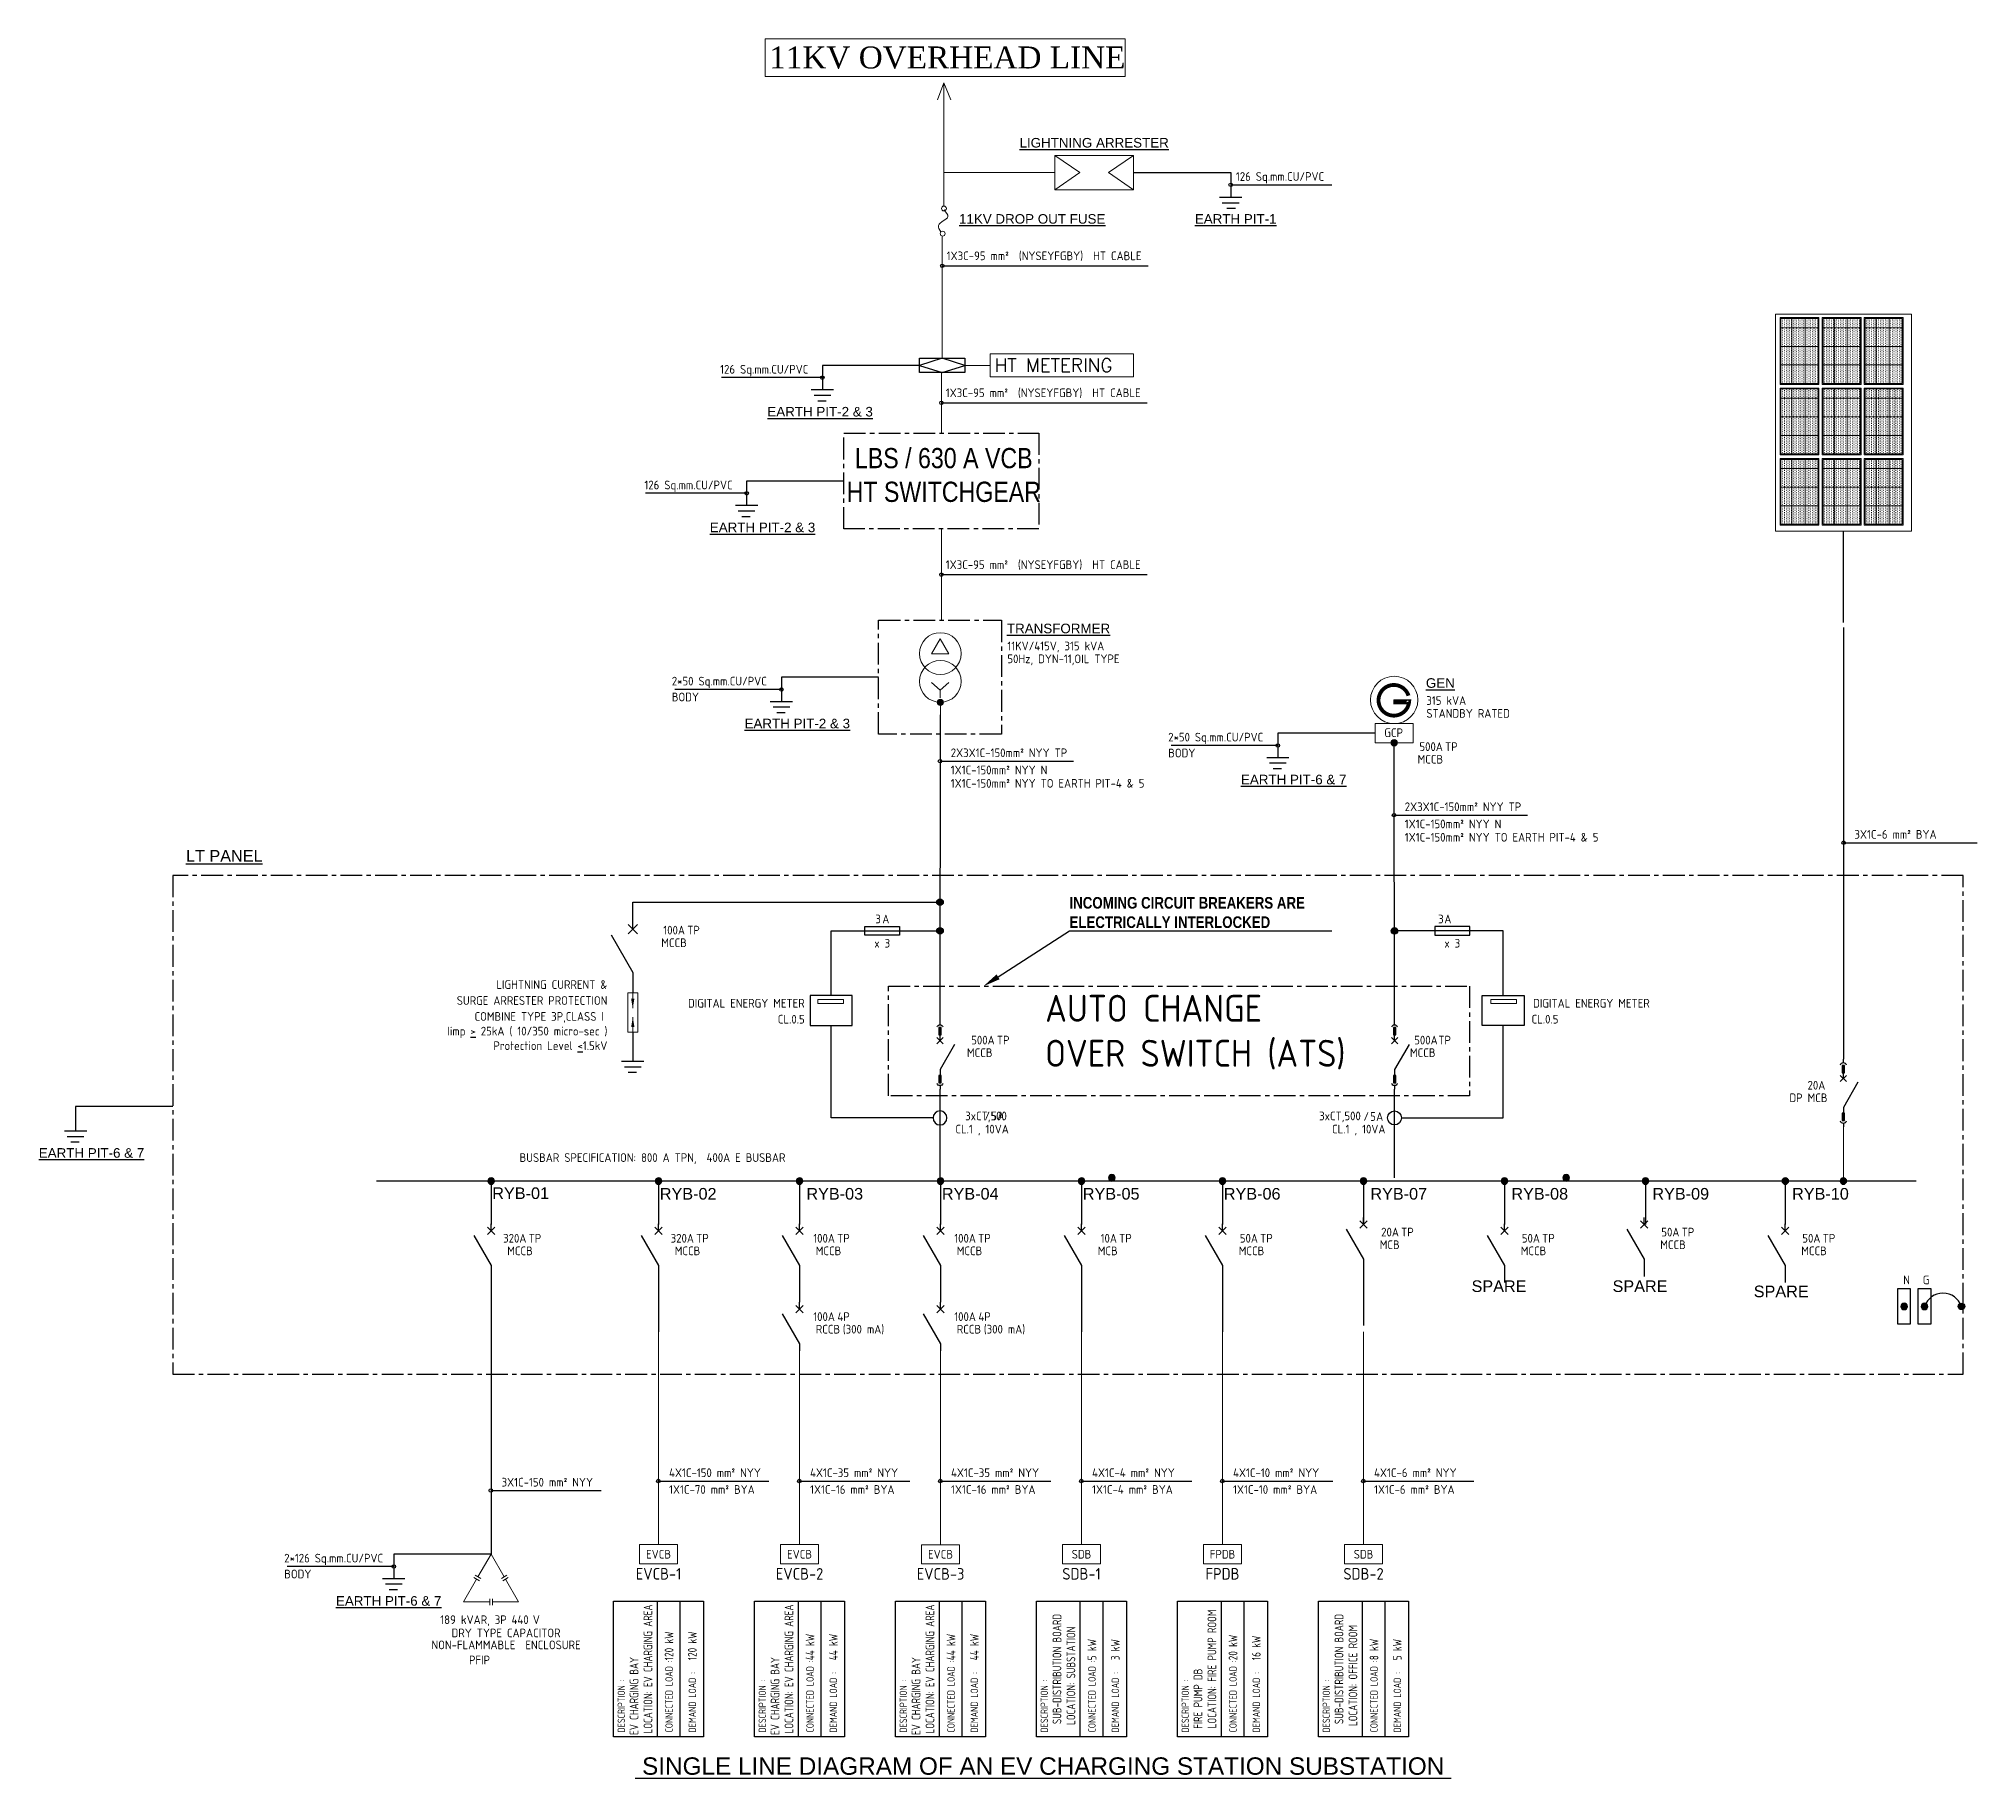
# Model space of a CAD drawing. Header units: inches. Extents: x 121309 to 122980, y -68962 to -67462.
import ezdxf
from ezdxf import colors
from ezdxf.entities.mleader import LeaderData, LeaderLine
from ezdxf.enums import TextEntityAlignment as Align
from ezdxf.math import Vec2, Vec3

# ---------------------------------------------------------------- set-up
doc = ezdxf.new("R2010")
doc.units = ezdxf.units.IN
doc.header["$MEASUREMENT"] = 0
for name, pattern in [('CENTER', [2, 1.25, -0.25, 0.25, -0.25]), ('DASHED', [0.75, 0.5, -0.25]), ('Hidden', [7.143750000000001, 4.7625, -2.38125])]:
    doc.linetypes.add(name, pattern=pattern)
doc.layers.get('0').update_dxf_attribs({"color": 8, "lineweight": 18})
for name, color, linetype in [('BUSBAR', 5, 'Continuous'), ('Control Device', 2, 'Continuous'), ('Control Line', 1, 'Continuous'), ('E0803_Text Equipment3-2.5_02_CO', 2, 'Continuous'), ('E0804_Text  Equipment4-2.5_03_CO', 3, 'Continuous'), ('E094_Equipment4_03_BB', 3, 'Continuous'), ('E1004_Wire4_02_BB', 2, 'Continuous'), ('GF-WIRING (IDC)', 6, 'CENTER'), ('ME-Text', 3, 'Continuous'), ('ME0803_Text Equipment3-2.5_02_CO', 2, 'Continuous'), ('ME0804_Text  Equipment4-2.5_03_CO', 3, 'Continuous'), ('ME0804_Text Equipment4-2.5_03_CO', 3, 'Continuous'), ('ME0901_Equipment1_07_CO', 7, 'Continuous'), ('ME0903_Equipment3_02_CO', 2, 'Continuous'), ('ME094_Equipment4_03_BB', 3, 'Continuous'), ('ME1001_Piping1_01_BB', 1, 'Continuous'), ('ME1004_Piping4_02_BB', 2, 'Continuous'), ('Power Device', 3, 'Continuous'), ('Power Line', 3, 'Continuous'), ('TEXT', 5, 'Continuous'), ('Text Change', 3, 'Continuous'), ('Text Fix', 2, 'Continuous'), ('WIRE', 2, 'Continuous')]:
    doc.layers.add(name, color=color, linetype=linetype)
doc.layers.add('eM_Elec_Substation Accessories', color=16, linetype='Continuous', lineweight=13)
doc.layers.add('Mortar', color=252, linetype='Continuous', lineweight=18)
doc.styles.add('Arial', font='arial.ttf', dxfattribs={"height": 10})
doc.styles.add('CDW General', font='isocp.shx', dxfattribs={"height": 2})
doc.styles.add('DESIGN', font='romantic.ttf')
doc.styles.add('E0', font='master.shx')
doc.styles.add('E2-5', font='isocp.shx', dxfattribs={"height": 2.5})
doc.styles.add('RomanS', font='romans.shx')
doc.styles.get("Standard").update_dxf_attribs({"font": 'arial.ttf'})
doc.styles.add('TR', font='swisscb.ttf')
doc.dimstyles.new('Wiring', dxfattribs={"dimtxt": 2.5, "dimasz": 2.5, "dimexe": 2.5, "dimexo": 1.25, "dimgap": 0.9, "dimtad": 0, "dimtih": 1, "dimtoh": 1, "dimdec": 0, "dimzin": 0, "dimdsep": 46, "dimtxsty": 'E0', "dimcen": 2.5, "dimclrd": 11, "dimclre": 11, "dimclrt": 11, "dimadec": 0, "dimazin": 0, "dimtfac": 1, "dimtdec": 0, "dimtofl": 0, "dimtmove": 0, "dimatfit": 3, "dimldrblk": 'DOTBLANK', "dimfxl": 1, "dimtolj": 1, "dimtzin": 0, "dimlwd": 25, "dimlwe": 25, "dimarcsym": 0})

msp = doc.modelspace()

# ---------------------------------------------------------------- texts
at = {"color": 7, "style": 'CDW General'}
for s, p in [('EVCB', (121843.4315057762, -68768.74105581379)), ('EVCB', (121964.9745185815, -68768.76669148418)), ('EVCB', (122086.5037243346, -68768.79232424241)), ('SDB', (122208.0329463075, -68768.74105581378)), ('FPDB', (122329.5897715727, -68768.74105581378)), ('SDB', (122451.132789785, -68768.74105581375))]:
    msp.add_text(s, height=7.5, dxfattribs=at).set_placement(p, align=Align.MIDDLE_CENTER)
at = {"layer": 'E0803_Text Equipment3-2.5_02_CO', "color": 3, "style": 'CDW General'}
for s, p in [('126 Sq.mm.CU/PVC', (122341.100619768, -67584.69447545231)), ('1X3C-95 mm²  (NYSEYFGBY)  HT CABLE', (122091.7843659891, -67653.07005032817)), ('126 Sq.mm.CU/PVC', (121896.5189169719, -67750.9135311927)), ('1X3C-95 mm²  (NYSEYFGBY)  HT CABLE', (122091.0059291779, -67771.16755818104)), ('126 Sq.mm.CU/PVC', (121831.2261252276, -67850.65071785769)), ('1X3C-95 mm²  (NYSEYFGBY)  HT CABLE', (122091.0059291779, -67919.34761092489)), ('2*50 Sq.mm.CU/PVC', (121854.8466140728, -68019.75098307656)), ('BODY', (121854.8466140728, -68033.4407148492)), ('2X3X1C-150mm² NYY TP ', (122095.3039292957, -68081.54505426016)), ('2*50 Sq.mm.CU/PVC', (122282.7768701348, -68068.03749243713)), ('BODY', (122282.7768701348, -68081.72722420977)), ('1X1C-150mm² NYY N ', (122095.3039292957, -68096.36492591382)), ('1X1C-150mm² NYY TO EARTH PIT-4 & 5 ', (122095.3039292957, -68107.86324675487)), ('2X3X1C-150mm² NYY TP ', (122486.6672816202, -68128.06097342072)), ('1X1C-150mm² NYY N ', (122486.6672816202, -68142.88084507438)), ('1X1C-150mm² NYY TO EARTH PIT-4 & 5 ', (122486.6672816202, -68154.37916591544)), ('3X1C-6 mm² BYA ', (122874.3217579969, -68151.84615600819)), ('3X1C-150 mm² NYY ', (121708.1031911437, -68710.40324632374)), ('1X1C-70 mm² BYA ', (121852.4736295683, -68716.68576044624)), ('4X1C-150 mm² NYY ', (121852.4736295683, -68702.20345479136)), ('1X1C-16 mm² BYA ', (121974.0166477807, -68716.68576044624)), ('4X1C-35 mm² NYY ', (121974.0166477807, -68702.20345479136)), ('1X1C-16 mm² BYA ', (122095.5458589402, -68716.68576044623)), ('4X1C-35 mm² NYY ', (122095.5458589402, -68702.20345479135)), ('1X1C-4 mm² BYA ', (122217.1026842053, -68716.68576044623)), ('4X1C-4 mm² NYY ', (122217.1026842053, -68702.20345479135)), ('1X1C-10 mm² BYA ', (122338.6456970106, -68716.71139611662)), ('4X1C-10 mm² NYY ', (122338.6456970106, -68702.22909046174)), ('1X1C-6 mm² BYA ', (122460.18872063, -68716.6857604462)), ('4X1C-6 mm² NYY ', (122460.18872063, -68702.20345479132)), ('2*126 Sq.mm.CU/PVC', (121520.7416836059, -68775.86575471223)), ('BODY', (121520.7416836059, -68789.55548648487))]:
    msp.add_text(s, height=7.5, dxfattribs=at).set_placement(p)
for s, p in [('LIGHTNING CURRENT &', (121799.3118469924, -68281.36439594589)), ('SURGE ARRESTER PROTECTION', (121799.3118469924, -68295.11205691908)), ('DIGITAL ENERGY METER', (121969.4051802802, -68297.48070505043)), ('DIGITAL ENERGY METER', (122697.8672910726, -68297.48070505043)), (' COMBINE TYPE 3P,CLASS I', (121796.3198506154, -68308.82967155831)), ('CL.0.5', (121969.4051802802, -68311.22836602363)), ('CL.0.5', (122619.1397152984, -68311.22836602363)), ('Iimp %%U>%%U 25kA ( 10/350 micro-sec )', (121799.3118469924, -68321.50135768612)), ('Protection Level %%U<%%U1.5kV', (121799.3118469924, -68334.04895212615)), ('BUSBAR SPECIFICATION: 800 A TPN,  400A E BUSBAR ', (121957.097727457, -68430.52781103284))]:
    msp.add_text(s, height=7.5, dxfattribs=at).set_placement(p, align=Align.RIGHT)
at = {"layer": 'E0803_Text Equipment3-2.5_02_CO', "color": 1, "style": 'Arial'}
for s, p in [('RYB-01', (121700.0927528254, -68462.48140258959)), ('RYB-02', (121844.5018977743, -68462.99448554708)), ('RYB-03', (121970.8402998745, -68462.99448554708)), ('RYB-04', (122087.6209623623, -68462.99448554714)), ('RYB-05', (122209.1309524112, -68462.99448554708)), ('RYB-06', (122330.6739706236, -68462.99448554708)), ('RYB-07', (122457.0123727237, -68462.99448554708)), ('RYB-08', (122578.555390936, -68462.99448554708)), ('RYB-09', (122700.0984091483, -68462.99448554708)), ('RYB-10', (122820.5497321663, -68462.99448554708))]:
    msp.add_text(s, height=10, dxfattribs=at).set_placement(p)
at = {"layer": 'E0803_Text Equipment3-2.5_02_CO', "color": 0, "char_height": 10, "attachment_point": 2, "style": 'Arial'}
for insert in [(122567.9298524987, -68532.6405146738), (122689.472870711, -68532.6405146738), (122811.1689958538, -68537.15403583104)]:
    msp.add_mtext('\\pxqc;{\\C4;SPARE}', dxfattribs=dict(at, insert=insert))
at = {"layer": 'E0804_Text  Equipment4-2.5_03_CO', "color": 3, "style": 'E2-5'}
for s, p in [('11KV/415V, 315 kVA ', (122144.1100723235, -67989.45186935973)), ('50Hz, DYN-11,OIL TYPE', (122144.1100723235, -68000.53196116684)), ('315 kVA', (122505.2807572172, -68036.48822784884)), ('STANDBY RATED', (122505.2807572172, -68047.56831965593))]:
    msp.add_text(s, height=7.5, dxfattribs=at).set_placement(p)
at = {"layer": 'eM_Elec_Substation Accessories', "lineweight": 25, "style": 'DESIGN'}
msp.add_text('11KV OVERHEAD LINE', height=18.96223345087824, dxfattribs=at).set_placement((121938.8072116818, -67487.78650135014))
at = {"layer": 'eM_Elec_Substation Accessories', "color": 5, "linetype": 'DASHED', "ltscale": 4, "style": 'RomanS'}
msp.add_text('HT METERING', height=11.61976786699566, dxfattribs=at).set_placement((122133.1569588671, -67749.43353887094))
at = {"layer": 'eM_Elec_Substation Accessories', "color": 3, "ltscale": 4, "insert": (122004.5673197632, -67815.00511835482), "char_height": 17.4296518004935, "width": 169.4154316246917, "attachment_point": 1, "style": 'RomanS'}
msp.add_mtext('\\pxqc;{\\fArial Narrow|b0|i0|c0|p34;LBS / 630 A VCB \\PHT SWITCHGEAR}', dxfattribs=at)
at = {"layer": 'eM_Elec_Substation Accessories', "color": 3, "ltscale": 4, "insert": (122176.6826044238, -68286.48360624009), "char_height": 23.24, "attachment_point": 1, "style": 'RomanS'}
msp.add_mtext('{\\Fisocp|c0;AUTO CHANGE \\POVER SWITCH (ATS)}', dxfattribs=at)
at = {"layer": 'ME-Text', "ltscale": 0.05, "style": 'CDW General', "width": 0.85}
for s, p in [('LOCATION: EV CHARGING AREA', (121834.2984501256, -68867.70076832247)), ('LOCATION: EV CHARGING AREA', (121955.8414629308, -68867.72640399286)), ('LOCATION: EV CHARGING AREA', (122077.3706686839, -68867.75203675109)), ('SUB-DISTRIBUTION BOARD', (122186.8850619308, -68867.70076832245)), ('LOCATION: FIRE PUMP ROOM', (122320.456715922, -68867.70076832245)), ('SUB-DISTRIBUTION BOARD', (122429.9849054083, -68867.70076832242)), ('LOCATION: SUBSTATION', (122198.8998906568, -68873.53176016445)), ('LOCATION: OFFICE ROOM', (122441.9997341343, -68873.31460506037)), ('EV CHARGING BAY', (121822.2836213996, -68890.93217227932)), ('EV CHARGING BAY', (121943.8266342048, -68890.95780794972)), ('EV CHARGING BAY', (122065.3558399579, -68890.98344070795)), ('FIRE PUMP DB', (122308.441887196, -68893.33680872177))]:
    msp.add_text(s, height=7.5, rotation=90, dxfattribs=at).set_placement(p, align=Align.MIDDLE_CENTER)
for s, p in [('120 kW', (121852.4629035336, -68860.11397900025)), ('120 kW', (121872.5177349134, -68860.11397900025)), ('44 kW', (121974.0059163389, -68860.13961467064)), ('44 kW', (121994.0607477187, -68860.13961467064)), ('44 kW', (122095.5351220919, -68860.16524742887)), ('44 kW', (122115.5899534717, -68860.16524742887)), ('5 kW', (122217.0643440649, -68860.11397900023)), ('3 kW', (122237.1191754447, -68860.11397900023)), ('20 kW', (122338.62116933, -68860.11397900023)), ('16 kW', (122358.6760007098, -68860.11397900023)), ('8 kW', (122460.1641875424, -68860.1139790002)), ('5 kW', (122480.2190189222, -68860.1139790002))]:
    msp.add_text(s, height=7.5, rotation=90, dxfattribs=at).set_placement(p, align=Align.MIDDLE_LEFT)
at = {"layer": 'ME-Text', "color": 7, "ltscale": 0.05, "style": 'CDW General', "width": 0.85}
for s, p in [('CONNECTED LOAD :', (121852.4516242501, -68922.45556918593)), ('DEMAND LOAD :', (121872.5064556299, -68922.45556918593)), ('CONNECTED LOAD :', (121973.9946370553, -68922.48120485632)), ('DEMAND LOAD :', (121994.0494684352, -68922.48120485632)), ('CONNECTED LOAD :', (122095.5238428084, -68922.50683761455)), ('DEMAND LOAD :', (122115.5786741882, -68922.50683761455)), ('CONNECTED LOAD :', (122217.0530647813, -68922.45556918591)), ('DEMAND LOAD :', (122237.1078961612, -68922.45556918591)), ('CONNECTED LOAD :', (122338.6098900465, -68922.45556918591)), ('DEMAND LOAD :', (122358.6647214263, -68922.45556918591)), ('CONNECTED LOAD :', (122460.1529082588, -68922.45556918588)), ('DEMAND LOAD :', (122480.2077396387, -68922.45556918588)), ('DESCRIPTION :', (121811.3185893198, -68922.45556918593)), ('DESCRIPTION :', (121932.8616021251, -68922.48120485632)), ('DESCRIPTION :', (122054.3908078782, -68922.50683761455)), ('DESCRIPTION :', (122175.9200298511, -68922.45556918591)), ('DESCRIPTION :', (122297.4768551163, -68922.45556918591)), ('DESCRIPTION :', (122419.0198733286, -68922.45556918588))]:
    msp.add_text(s, height=6.25, rotation=90, dxfattribs=at).set_placement(p, align=Align.MIDDLE_LEFT)
at = {"layer": 'ME0803_Text Equipment3-2.5_02_CO', "color": 3, "style": 'CDW General'}
msp.add_text('TP', height=7.5, dxfattribs=at).set_placement((122532.2918665179, -68076.25155298282), align=Align.RIGHT)
at = {"layer": 'ME0803_Text Equipment3-2.5_02_CO', "style": 'CDW General'}
for p in [(122036.3075403275, -68224.82379872657), (122520.8016950793, -68224.82379872657)]:
    msp.add_text('A', height=7.5, dxfattribs=at).set_placement(p)
for s, p in [('TP', (121878.9752058701, -68234.43201915073)), ('TP', (122145.9459312395, -68329.23527568585)), ('TP', (122526.4473723075, -68329.23527568586)), ('TP', (121742.2910618307, -68500.09174052376)), ('TP', (121886.7002067796, -68500.09174052376)), ('TP', (122008.243224992, -68500.09174052376)), ('TP', (122129.7724361514, -68500.09174052374)), ('TP', (122251.3292614166, -68500.09174052374)), ('TP', (122372.872279629, -68500.09174052371)), ('TP', (122494.4152978413, -68494.76161350482)), ('TP', (122615.9583160536, -68500.09174052371)), ('TP', (122736.2235084265, -68494.76161350482)), ('TP', (122857.7665266388, -68500.09174052371)), ('4P', (122008.2432303984, -68567.63521290007)), ('4P', (122129.7724415579, -68567.63521290007))]:
    msp.add_text(s, height=7.5, dxfattribs=at).set_placement(p, align=Align.RIGHT)
for p in [(122036.215294951, -68245.73776130483), (122527.6439404558, -68245.73776130483)]:
    msp.add_text('x 3', height=7.5, dxfattribs=at).set_placement(p, align=Align.CENTER)
at = {"layer": 'ME0803_Text Equipment3-2.5_02_CO', "color": 7, "style": 'CDW General'}
for s, p in [('189', (121661.9738087212, -68828.9293343661)), ('440', (121724.0709448227, -68828.9293343661))]:
    msp.add_text(s, height=7.5, dxfattribs=at).set_placement(p, align=Align.CENTER)
at = {"layer": 'ME0803_Text Equipment3-2.5_02_CO', "color": 3, "style": 'CDW General'}
for s, p in [('kVAR, 3P', (121673.1124460172, -68828.9293343661)), ('V', (121735.0066245567, -68828.9293343661))]:
    msp.add_text(s, height=7.5, dxfattribs=at).set_placement(p)
for s, p in [('NON-FLAMMABLE  ENCLOSURE', (121711.9736738225, -68850.6703048647)), ('DRY TYPE CAPACITOR', (121711.9736738225, -68840.34104571033)), ('PFIP', (121689.1075470859, -68863.66858228274))]:
    msp.add_text(s, height=7.5, dxfattribs=at).set_placement(p, align=Align.CENTER)
at = {"layer": 'ME0804_Text  Equipment4-2.5_03_CO', "color": 3, "style": 'CDW General'}
for s, p in [('500A', (122519.4827666706, -68076.25155298282)), ('20A', (122849.1653695253, -68368.14138871396))]:
    msp.add_text(s, height=7.5, dxfattribs=at).set_placement(p, align=Align.RIGHT)
for s, p in [('MCCB', (122497.7492838229, -68087.10550682047)), ('DP MCB', (122818.2532221074, -68378.99534255161))]:
    msp.add_text(s, height=7.5, dxfattribs=at).set_placement(p)
at = {"layer": 'ME0804_Text  Equipment4-2.5_03_CO', "style": 'CDW General'}
for s, p in [('3', (122035.0088086685, -68224.82379872657)), ('3', (122520.1946585993, -68224.82379872657)), ('100A', (121866.1661060228, -68234.43201915073)), ('500A', (122133.1368313922, -68329.23527568585)), ('500A', (122515.0161434818, -68329.23527568586)), ('320A', (121729.4819619834, -68500.09174052376)), ('320A', (121873.8911069323, -68500.09174052376)), ('100A', (121995.4341251446, -68500.09174052376)), ('100A', (122116.9633363041, -68500.09174052374)), ('10A', (122238.5201615693, -68500.09174052374)), ('50A', (122360.0631797816, -68500.09174052371)), ('20A', (122481.6061979939, -68494.76161350482)), ('50A', (122603.1492162063, -68500.09174052371)), ('50A', (122723.4144085791, -68494.76161350482)), ('50A', (122844.9574267915, -68500.09174052371)), ('100A', (121995.4341305511, -68567.63521290007)), ('100A', (122116.9633417105, -68567.63521290007))]:
    msp.add_text(s, height=7.5, dxfattribs=at).set_placement(p, align=Align.RIGHT)
for s, p in [('MCCB', (121845.8024819583, -68245.28597298838)), ('MCCB ', (122109.2955400205, -68340.0892295235)), ('MCCB', (122491.17485211, -68340.08922952351)), ('MCCB', (121712.9998849918, -68510.9456943614)), ('MCCB', (121857.4090299407, -68510.9456943614)), ('MCCB', (121978.9520481531, -68510.9456943614)), ('MCCB', (122100.4812593126, -68510.94569436139)), ('MCB', (122222.0380845777, -68510.94569436139)), ('MCCB', (122343.5811027901, -68510.94569436136)), ('MCB', (122465.1241210024, -68505.61556734247)), ('MCCB', (122586.6671392147, -68510.94569436136)), ('MCCB', (122706.9323315876, -68505.61556734247)), ('MCCB', (122828.4753497999, -68510.94569436136)), ('RCCB', (121978.9520535595, -68578.48916673772)), ('(300 mA)', (122002.237390737, -68578.48916673772)), ('RCCB', (122100.481264719, -68578.48916673772)), ('(300 mA)', (122123.7666018964, -68578.48916673771))]:
    msp.add_text(s, height=7.5, dxfattribs=at).set_placement(p)
at = {"layer": 'ME0804_Text Equipment4-2.5_03_CO', "color": 7}
for s, p in [('%%ULIGHTNING ARRESTER', (122154.5748186296, -67551.82810583997)), ('%%U11KV DROP OUT FUSE', (122102.4382038371, -67617.4961578572)), ('%%UEARTH PIT-1', (122305.7058805986, -67617.4961578572)), ('%%UEARTH PIT-2 & 3', (121937.2273991961, -67783.71521359758)), ('%%UEARTH PIT-2 & 3', (121887.6005491117, -67883.45240026257)), ('%%UTRANSFORMER', (122143.7241391016, -67970.60014345651)), ('%%UGEN', (122504.8948239953, -68017.63650194561)), ('%%UEARTH PIT-2 & 3', (121917.5552979949, -68052.55266548145)), ('%%UEARTH PIT-6 & 7', (122345.4855540568, -68100.83917484201)), ('%%UEARTH PIT-6 & 7', (121309.1584534172, -68422.78120665335)), ('%%UEARTH PIT-6 & 7', (121565.3456898099, -68808.99929036119))]:
    msp.add_text(s, height=8.25, dxfattribs=at).set_placement(p, align=Align.MIDDLE_LEFT)
at = {"layer": 'ME0804_Text Equipment4-2.5_03_CO', "color": 7, "style": 'CDW General'}
msp.add_text('GCP', height=7.5, dxfattribs=at).set_placement((122469.0309706729, -68060.46341373985), align=Align.MIDDLE_LEFT)
at = {"layer": 'ME0804_Text Equipment4-2.5_03_CO', "color": 7}
msp.add_text('%%ULT PANEL', height=10, dxfattribs=at).set_placement((121436.0732684511, -68171.6486940824))
at = {"layer": 'ME0804_Text Equipment4-2.5_03_CO', "color": 4, "style": 'CDW General'}
for s, p in [('EVCB-1', (121843.4315057762, -68785.62843499414)), ('EVCB-2', (121964.9745185815, -68785.65407066453)), ('EVCB-3', (122086.5037243346, -68785.67970342276)), ('SDB-1', (122208.0329463075, -68785.62843499413)), ('FPDB', (122329.5897715727, -68785.62843499413)), ('SDB-2', (122451.132789785, -68785.6284349941))]:
    msp.add_text(s, height=10, dxfattribs=at).set_placement(p, align=Align.MIDDLE_CENTER)
at = {"layer": 'ME0804_Text Equipment4-2.5_03_CO', "color": 7}
msp.add_text('%%U SINGLE LINE DIAGRAM OF AN EV CHARGING STATION SUBSTATION ', height=15, dxfattribs=at).set_placement((122174.9721201522, -68951.37107931764), align=Align.MIDDLE_CENTER)
at = {"layer": 'Text Change', "style": 'CDW General'}
for s, p in [('3xCT,500', (122143.654136916, -68394.64249299705)), ('5', (122135.0882872063, -68394.64249299705)), ('3xCT,500', (122448.7742869671, -68394.64249299707)), ('5', (122461.7738079589, -68395.10547774029))]:
    msp.add_text(s, height=7.5, dxfattribs=at).set_placement(p, align=Align.RIGHT)
at = {"layer": 'Text Fix', "style": 'CDW General'}
for s, p in [('/', (122124.3300286841, -68394.64249299705)), ('A', (122135.3523432862, -68394.64249299705)), ('/', (122451.0155494367, -68395.10547774029)), ('A', (122462.0378640388, -68395.10547774029)), ('CL.1 , 10VA', (122099.3005035314, -68405.98459682934)), ('CL.1 , 10VA', (122423.9625149887, -68405.98459682935))]:
    msp.add_text(s, height=7.5, dxfattribs=at).set_placement(p)
for s, p in [('N', (122919.2609287157, -68535.97218302992)), ('G', (122936.0609917134, -68535.97218302992))]:
    msp.add_text(s, height=7.5, dxfattribs=at).set_placement(p, align=Align.CENTER)

# ---------------------------------------------------------------- blocks, each defined once
blk = doc.blocks.new('PW01')
for p, q in [((0, -2), (0, 0)), ((5.000000000000028, -3.339745962155604), (0, -12)), ((0, -12), (0, -14))]:
    blk.add_line(p, q)
at = {"color": 11}
for p, q in [((1.060660171779801, -3.06066017177983), (-1.06066017177983, -0.9393398282201701)), ((-1.060660171779801, -3.06066017177983), (1.06066017177983, -0.9393398282201701))]:
    blk.add_line(p, q, dxfattribs=at)
blk = doc.blocks.new('ct00')
blk.add_hatch(color=256).paths.add_polyline_path([(0.7499999999999999, -2.775557561562891e-17, 1), (-0.75, 0, 1)])
blk.add_circle((0, 0), 0.75)
blk = doc.blocks.new('CT12')
for p, q in [((-4, 0), (4, 0)), ((-3, -2), (3, -2)), ((-1.322715138842568, -4), (1.677284861157432, -4))]:
    blk.add_line(p, q)
blk = doc.blocks.new('ct05')
at = {"color": 11}
blk.add_line((2, -2), (2.5, -2), dxfattribs=at)
blk.add_circle((0, -2), 2)
blk = doc.blocks.new('PW00')
for points in [[(-0.375, 0), (0.375, 0), (0.375, 2.5), (-0.375, 2.5)], [(-0.375, -16.5), (0.375, -16.5), (0.375, -14), (-0.375, -14)]]:
    blk.add_hatch(color=256).paths.add_polyline_path(points)
at = {"color": 11}
for p, q in [((0, 3.5), (0, 4.708253317507285)), ((0, -17.5), (0, -18.70825331750729))]:
    blk.add_line(p, q, dxfattribs=at)
for points in [[(-0.375, 2.5), (0.375, 2.5), (0.375, 0), (-0.375, 0)], [(-0.375, -14), (0.375, -14), (0.375, -16.5), (-0.375, -16.5)]]:
    blk.add_lwpolyline(points, close=True)
for centre, start, end in [((0, 2.526603900585826), 12.60721606546696, 167.392783934533), ((0, -16.52660390058583), 192.607216065467, 347.392783934533)]:
    blk.add_arc(centre, 0.9733960994141739, start, end, dxfattribs=at)
blk = doc.blocks.new('AIR')
at = {"layer": 'E094_Equipment4_03_BB', "ltscale": 2, "xscale": 100, "yscale": 100, "zscale": 100}
blk.add_blockref('PW01', (0, 1873.241752947499), dxfattribs=at)
at = {"layer": 'Power Device', "ltscale": 2, "xscale": -100, "yscale": 100, "zscale": 100}
blk.add_blockref('PW00', (0, 1870.825331750726), dxfattribs=at)
blk = doc.blocks.new('CT01')
at = {"color": 11}
blk.add_line((0, 0), (12, 0), dxfattribs=at)
blk.add_lwpolyline([(1, 1.25), (11, 1.25), (11, -1.25), (1, -1.25)], close=True)
blk = doc.blocks.new('_DotBlank')
at = {"color": 0, "linetype": 'ByBlock', "lineweight": -2}
blk.add_line((-0.5, 0), (-1, 0), dxfattribs=at)
blk.add_circle((0, 0), 0.5, dxfattribs=at)
blk = doc.blocks.new('CAP')
at = {"color": 3}
for p, q in [((0, 0), (-942.7171994220116, -1632.834086568021)), ((0, 0), (942.7171994220116, -1632.834086568055)), ((-1038.986880160286, -1799.578064835017), (-1981.704079582356, -3432.412151403143)), ((1038.986880160228, -1799.57806483505), (1981.704079582356, -3432.412151403143)), ((-96.26968073815806, -3432.412151403143), (-1981.704079582356, -3432.412151403143)), ((1981.704079582356, -3432.412151403143), (96.26968073821627, -3432.412151403143))]:
    blk.add_line(p, q, dxfattribs=at)
at = {"color": 7}
for p, q in [((-838.7711869918858, -1915.172649181797), (-1239.202573328686, -1683.983480488299)), ((-742.5015062536695, -1748.428670914785), (-1142.93289259047, -1517.239502221288)), ((742.5015062536695, -1748.428670914785), (1142.93289259047, -1517.239502221288)), ((838.7711869918858, -1915.172649181797), (1239.202573328686, -1683.983480488299)), ((-96.26968073821627, -3663.60132009667), (-96.26968073821627, -3201.222982709616)), ((96.26968073821627, -3663.60132009667), (96.26968073821627, -3201.222982709616))]:
    blk.add_line(p, q, dxfattribs=at)
blk = doc.blocks.new('4tr34rt34r34r3r')
at = {"ltscale": 4}
h = blk.add_hatch(dxfattribs=at)
h.set_pattern_fill('DOTS', color=5, scale=30)
h.set_pattern_definition([(0, (0, 0), (0.9375, 1.875), [0, -1.875])])
h.paths.add_polyline_path([(190313.5773089062, -55756.2307630036), (190243.5773089062, -55756.2307630036), (190243.5773089062, -55796.2307630036), (190313.5773089062, -55796.2307630036)])
at = {"color": 252, "ltscale": 4}
for p, q in [((190253.5773089062, -55756.2307630036), (190253.5773089062, -55796.2307630036)), ((190273.5773089062, -55756.2307630036), (190273.5773089062, -55796.2307630036)), ((190293.5773089062, -55756.2307630036), (190293.5773089062, -55796.2307630036)), ((190243.5773089062, -55770.22165750048), (190313.5773089062, -55770.22165750048)), ((190243.5773089062, -55784.31769772988), (190313.5773089062, -55784.31769772988))]:
    blk.add_line(p, q, dxfattribs=at)
for points in [[(190314.5773089062, -55755.2307630036), (190314.5773089062, -55797.2307630036), (190242.5773089062, -55797.2307630036), (190242.5773089062, -55755.2307630036)], [(190313.5773089062, -55756.2307630036), (190313.5773089062, -55796.2307630036), (190243.5773089062, -55796.2307630036), (190243.5773089062, -55756.2307630036)]]:
    blk.add_lwpolyline(points, close=True, dxfattribs=at)

# ---------------------------------------------------------------- hatches: boundary and pattern name
h = msp.add_hatch(color=1)
edge = h.paths.add_edge_path()
edge.add_arc((122086.3258224683, -68034.22284139336), 2.70152600995516, 0, 360)
h = msp.add_hatch(color=1)
edge = h.paths.add_edge_path()
edge.add_arc((122477.5260377011, -68069.15399234074), 2.70152600995516, 0, 360)

# ---------------------------------------------------------------- linework, layer by layer
at = {"color": 3}
for p, q in [((122089.4232384061, -67500.2185666424), (122083.764959491, -67514.93242291658)), ((122089.4232384061, -67500.2185666424), (122095.3364197891, -67514.93242291658)), ((122089.4232384061, -67606.44098720394), (122089.4232384061, -67500.2185666424)), ((122087.2499277104, -67884.80984208266), (122087.2499277104, -67963.58320213773)), ((121817.0010696187, -68284.76544315415), (121817.0010696187, -68318.51544315415)), ((121825.4385696187, -68284.76544315415), (121817.0010696187, -68284.76544315415)), ((121825.4385696187, -68318.51544315415), (121825.4385696187, -68284.76544315415)), ((121817.0010696187, -68318.51544315415), (121825.4385696187, -68318.51544315415))]:
    msp.add_line(p, q, dxfattribs=at)
at = {"color": 7}
for p, q in [((122078.5648175037, -68017.32699643627), (122086.0387028956, -68023.79957105072)), ((122093.5125882876, -68017.32699643627), (122086.0387028956, -68023.79957105072)), ((122086.0387028956, -68023.79957105072), (122086.0387028956, -68030.27214566515))]:
    msp.add_line(p, q, dxfattribs=at)
at = {"color": 1}
for p, q in [((121821.2198196187, -68284.76544315415), (121821.2198196187, -68297.8625315114)), ((121821.2198196187, -68321.89044315415), (121821.2198196187, -68305.66939320075))]:
    msp.add_line(p, q, dxfattribs=at)
msp.add_line((121830.219819618, -68343.93153309732), (121812.2198196193, -68343.93153309732))
at = {"color": 3}
for points in [[(122088.0283645649, -67632.29630958303), (122088.0283643868, -67737.64562510327)], [(122087.2499277104, -67749.86139119105), (122087.2499277104, -67802.17154754164)], [(122086.3258224683, -68044.9765898024), (122086.3258224683, -68034.22284139336)], [(121843.4315057762, -68760.46453286464), (121843.4702123005, -68576.95040963545)], [(122208.0605604132, -68760.46453286463), (122208.0992669375, -68576.95040963544)], [(122329.6035786255, -68760.4645328646), (122329.6422851498, -68576.9504096354)], [(122451.1465968379, -68760.4645328646), (122451.1853033621, -68576.9504096354)], [(121964.9745239885, -68760.46453286464), (121965.0132359192, -68593.35567174265)], [(122086.503735148, -68760.46453286463), (122086.5424416723, -68593.38130450089)]]:
    msp.add_lwpolyline(points, dxfattribs=at)
at = {"color": 1, "linetype": 'Continuous', "lineweight": 25, "ltscale": 2, "flags": 128}
msp.add_lwpolyline([(122088.0283643868, -67737.64562510327), (122068.4801341813, -67743.75350814716), (122088.0283643868, -67749.86139119105), (122107.5765945924, -67743.75350814716), (122088.0283643868, -67737.64562510327)], dxfattribs=at)
at = {"color": 7}
msp.add_lwpolyline([(122093.5125882876, -67992.34793429037), (122078.5648175037, -67992.34793429037), (122086.0387028956, -67979.4027850615)], close=True, dxfattribs=at)
at = {"color": 3, "ltscale": 10}
msp.add_lwpolyline([(122493.9797280203, -68052.60094644246), (122461.0723473821, -68052.60094644246), (122461.0723473821, -68069.15399234074), (122493.9797280203, -68069.15399234074)], close=True, dxfattribs=at)
for points in [[(122002.9589225732, -68290.5687955168), (121980.8082567677, -68290.5687955168), (121980.8082567677, -68293.86898612134), (122002.9589225732, -68293.86898612134)], [(122560.9003128335, -68290.5687955168), (122583.0509786391, -68290.5687955168), (122583.0509786391, -68293.86898612134), (122560.9003128335, -68293.86898612134)]]:
    msp.add_lwpolyline(points, close=True)
at = {"color": 3}
for points in [[(121859.8851960953, -68760.46453286464), (121826.9778154571, -68760.46453286464), (121826.9778154571, -68777.01757876293), (121859.8851960953, -68777.01757876293)], [(121981.4282089006, -68760.49016853503), (121948.5208282624, -68760.49016853503), (121948.5208282624, -68777.04321443332), (121981.4282089006, -68777.04321443332)], [(122102.9574146536, -68760.51580129327), (122070.0500340155, -68760.51580129327), (122070.0500340155, -68777.06884719155), (122102.9574146536, -68777.06884719155)], [(122224.4866366266, -68760.46453286463), (122191.5792559884, -68760.46453286463), (122191.5792559884, -68777.01757876291), (122224.4866366266, -68777.01757876291)], [(122346.0434618917, -68760.46453286463), (122313.1360812536, -68760.46453286463), (122313.1360812536, -68777.01757876291), (122346.0434618917, -68777.01757876291)], [(122467.5864801041, -68760.4645328646), (122434.6790994659, -68760.4645328646), (122434.6790994659, -68777.01757876288), (122467.5864801041, -68777.01757876288)]]:
    msp.add_lwpolyline(points, close=True, dxfattribs=at)
for centre, radius in [((122086.3258224683, -67992.22284139336), 18), ((122086.3258224683, -68016.22284139336), 18), ((122477.5260377011, -68032.19499845177), 20.40594799068796)]:
    msp.add_circle(centre, radius, dxfattribs=at)
at = {"color": 1}
for centre in [(122086.3258224683, -68034.22284139336), (122477.5260377011, -68069.15399234074)]:
    msp.add_circle(centre, 2.70152600995516, dxfattribs=at)
for points in [[(121822.5796783474, -68289.70337913919), (121821.1734283474, -68298.14087913919), (121819.7671783474, -68289.70337913919)], [(121822.6260696187, -68314.10689320075), (121821.2198196187, -68305.66939320075), (121819.8135696187, -68314.10689320075)]]:
    msp.add_solid(points, dxfattribs=at)
at = {"layer": 'BUSBAR'}
for p, q in [((122086.0387028956, -68309.21208609312), (122086.3258224683, -68044.9765898024)), ((122477.9074816058, -68309.21208609313), (122477.5260377012, -68069.15399234074)), ((122086.0387028956, -68444.16962083027), (122086.0387028956, -68367.7533526806)), ((122477.9074816058, -68444.16962083029), (122477.9074816058, -68367.75335268061)), ((122927.5396317715, -68446.9820723473), (121600.3841758758, -68446.98207234748)), ((121699.0610673516, -68446.9820723474), (121699.0610673516, -68484.4820723474)), ((121843.4702123005, -68446.9820723474), (121843.4702123005, -68484.4820723474)), ((121965.0132305128, -68446.9820723474), (121965.0132305128, -68484.4820723474)), ((122086.5562487251, -68446.9820723474), (122086.5562487251, -68484.4820723474)), ((122208.0992669375, -68446.9820723474), (122208.0992669375, -68484.4820723474)), ((122329.6422851498, -68446.9820723474), (122329.6422851498, -68484.4820723474)), ((122451.1853033621, -68446.9820723474), (122451.1853033621, -68484.4820723474)), ((122572.7283215744, -68446.9820723474), (122572.7283215744, -68484.4820723474)), ((122694.2713397867, -68446.9820723474), (122694.2713397867, -68484.4820723474)), ((122814.7226628048, -68446.9820723474), (122814.7226628048, -68484.4820723474))]:
    msp.add_line(p, q, dxfattribs=at)
for points in [[(122922.7429687055, -68540.06132248747), (122911.4929687055, -68540.06132248747), (122911.4929687055, -68570.06132248747), (122922.7429687055, -68570.06132248747)], [(122940.3196821342, -68540.06132248747), (122929.0696821342, -68540.06132248747), (122929.0696821342, -68570.06132248747), (122940.3196821342, -68570.06132248747)]]:
    msp.add_lwpolyline(points, close=True, dxfattribs=at)
at = {"layer": 'Control Device', "color": 3}
for points in [[(122010.4110831068, -68287.09162093599), (121974.1927671449, -68287.09162093599), (121974.1927671449, -68312.82448381704), (122010.4110831068, -68312.82448381704)], [(122553.4481523, -68287.09162093599), (122589.6664682619, -68287.09162093599), (122589.6664682619, -68312.82448381704), (122553.4481523, -68312.82448381704)]]:
    msp.add_lwpolyline(points, close=True, dxfattribs=at)
at = {"layer": 'E094_Equipment4_03_BB', "ltscale": 2}
msp.add_lwpolyline([(121821.2198196187, -68222.29322710712), (121821.2198196184, -68206.48894751287), (122086.0387028956, -68206.48894751287)], dxfattribs=at)
at = {"layer": 'E094_Equipment4_03_BB'}
for points in [[(121882.2233624731, -68926.17434855775), (121804.5588683337, -68926.17434855775), (121804.5588683337, -68809.22718808718), (121882.2233624731, -68809.22718808718)], [(122003.7663752784, -68926.19998422814), (121926.1018811389, -68926.19998422814), (121926.1018811389, -68809.25282375758), (122003.7663752784, -68809.25282375758)], [(122125.2955810315, -68926.22561698637), (122047.631086892, -68926.22561698637), (122047.631086892, -68809.2784565158), (122125.2955810315, -68809.2784565158)], [(122246.8248030044, -68926.17434855773), (122169.1603088649, -68926.17434855773), (122169.1603088649, -68809.22718808717), (122246.8248030044, -68809.22718808717)], [(122368.3816282696, -68926.17434855773), (122290.7171341301, -68926.17434855773), (122290.7171341301, -68809.22718808717), (122368.3816282696, -68809.22718808717)], [(122489.9246464819, -68926.1743485577), (122412.2601523424, -68926.1743485577), (122412.2601523424, -68809.22718808714), (122489.9246464819, -68809.22718808714)]]:
    msp.add_lwpolyline(points, close=True, dxfattribs=at)
at = {"layer": 'E1004_Wire4_02_BB', "color": 3}
for points in [[(121821.2198196187, -68274.79322710712), (121821.2198196187, -68284.76544315415)], [(121821.2198196187, -68318.51544315415), (121821.2198196187, -68343.93153309732)]]:
    msp.add_lwpolyline(points, dxfattribs=at)
at = {"layer": 'eM_Elec_Substation Accessories', "color": 1, "lineweight": 15}
for p, q in [((122184.911250149, -67562.7426660514), (122206.4522564578, -67577.53445240678)), ((122252.7628985242, -67562.7426660514), (122231.2218922154, -67577.53445240678)), ((122184.911250149, -67577.53445240678), (122089.4232384061, -67577.53445240678)), ((122206.4522564578, -67577.53445240678), (122184.911250149, -67592.32623876215)), ((122231.2218922154, -67577.53445240678), (122252.7628985242, -67592.32623876215))]:
    msp.add_line(p, q, dxfattribs=at)
at = {"layer": 'eM_Elec_Substation Accessories'}
msp.add_line((122107.5765945924, -67743.75350814716), (122129.3832570389, -67743.75350814716), dxfattribs=at)
at = {"layer": 'eM_Elec_Substation Accessories', "color": 20, "lineweight": 25}
for p, q in [((122864.8311954978, -67965.3803499484), (122864.8311954978, -67886.63123479286)), ((122864.7337388414, -67969.84196295262), (122864.7337388414, -68341.81920447994))]:
    msp.add_line(p, q, dxfattribs=at)
at = {"layer": 'eM_Elec_Substation Accessories', "color": 1, "lineweight": 9}
msp.add_line((122864.7337388414, -68400.36047106743), (122864.7337388415, -68446.98207234731), dxfattribs=at)
at = {"layer": 'eM_Elec_Substation Accessories'}
for points in [[(121935.2840511471, -67494.81599203474), (121935.2840511471, -67462.18748619145), (122245.7822087129, -67462.18748619145), (122245.7822087129, -67494.81599203474)], [(122129.3832570389, -67753.76016404387), (122129.3832570389, -67733.74685225045), (122252.776479055, -67733.74685225045), (122252.776479055, -67753.76016404387)]]:
    msp.add_lwpolyline(points, close=True, dxfattribs=at)
at = {"layer": 'eM_Elec_Substation Accessories', "color": 1, "lineweight": 15}
msp.add_lwpolyline([(122184.911250149, -67562.7426660514), (122252.7628985242, -67562.7426660514), (122252.7628985242, -67592.32623876215), (122184.911250149, -67592.32623876215)], close=True, dxfattribs=at)
at = {"layer": 'eM_Elec_Substation Accessories', "color": 3, "ltscale": 4}
msp.add_lwpolyline([(122806.2942478724, -67699.68436710384), (122923.3681431232, -67699.68436710384), (122923.3681431232, -67886.63123479286), (122806.2942478724, -67886.63123479286)], close=True, dxfattribs=at)
at = {"layer": 'eM_Elec_Substation Accessories', "color": 1, "lineweight": 15}
for centre in [(122089.4232384061, -67608.54113299659), (122088.3014292696, -67630.21399163961)]:
    msp.add_circle(centre, 2.100145792639823, dxfattribs=at)
msp.add_spline([(122086.804592239, -67628.74086868536), (122084.7547182509, -67623.23096887144), (122092.8547182561, -67615.43096887), (122089.6231992238, -67609.81199262949)], degree=3, dxfattribs=at)
at = {"layer": 'GF-WIRING (IDC)', "color": 6, "ltscale": 15}
for points in [[(122003.187342437, -67802.17154754164), (122171.3125129837, -67802.17154754164), (122171.3125129837, -67884.80984208266), (122003.187342437, -67884.80984208266)], [(122033.1420913202, -67963.58320213773), (122138.935314471, -67963.58320213773), (122138.935314471, -68061.59871792434), (122033.1420913202, -68061.59871792434)], [(122967.9797692756, -68183.43567140363), (121424.7452467425, -68183.43567140354), (121424.7452467425, -68613.5623317503), (122967.9797692756, -68613.5623317503)], [(122041.5171230181, -68279.05405752728), (122542.4494282225, -68279.05405752728), (122542.4494282225, -68373.39704179508), (122041.5171230181, -68373.39704179508)]]:
    msp.add_lwpolyline(points, close=True, dxfattribs=at)
at = {"layer": 'ME-Text', "color": 1, "ltscale": 0.05}
for p, q in [((121842.1136997135, -68809.22718808718), (121842.1136997135, -68926.17434855775)), ((121862.1685310933, -68926.17434855775), (121862.1685310933, -68809.22718808718)), ((121963.6567125188, -68809.25282375758), (121963.6567125188, -68926.19998422814)), ((121983.7115438986, -68926.19998422814), (121983.7115438986, -68809.25282375758)), ((122085.1859182718, -68809.2784565158), (122085.1859182718, -68926.22561698637)), ((122105.2407496516, -68926.22561698637), (122105.2407496516, -68809.2784565158)), ((122206.7151402448, -68809.22718808717), (122206.7151402448, -68926.17434855773)), ((122226.7699716246, -68926.17434855773), (122226.7699716246, -68809.22718808717)), ((122328.2719655099, -68809.22718808717), (122328.2719655099, -68926.17434855773)), ((122348.3267968897, -68926.17434855773), (122348.3267968897, -68809.22718808717)), ((122449.8149837223, -68809.22718808714), (122449.8149837223, -68926.1743485577)), ((122469.8698151021, -68926.1743485577), (122469.8698151021, -68809.22718808714))]:
    msp.add_line(p, q, dxfattribs=at)
at = {"layer": 'ME0901_Equipment1_07_CO', "color": 3}
for p, q in [((122336.6023025573, -67577.53445240678), (122336.6023025573, -67598.71602143365)), ((121984.6407301482, -67743.75350814716), (121984.6407301482, -67764.93507717403)), ((121919.347938404, -67843.49069481215), (121919.347938404, -67864.67226383902)), ((121949.3026872871, -68012.59096003103), (121949.3026872871, -68033.7725290579)), ((122377.232943349, -68060.87746939159), (122377.232943349, -68082.05903841846)), ((121340.9058427094, -68382.81950120293), (121340.9058427094, -68404.0010702298)), ((121615.1977568202, -68768.70573166669), (121615.1977568202, -68789.88730069356))]:
    msp.add_line(p, q, dxfattribs=at)
for points in [[(122252.7628985242, -67577.53445240678), (122336.6023025573, -67577.53445240678)], [(122068.4801341813, -67743.75350814716), (121984.6407301482, -67743.75350814716)], [(122003.187342437, -67843.49069481215), (121919.347938404, -67843.49069481215)], [(122033.1420913202, -68012.59096003103), (121949.3026872871, -68012.59096003103)], [(122461.0723473821, -68060.87746939159), (122377.232943349, -68060.87746939159)], [(121424.7452467425, -68382.81950120293), (121340.9058427094, -68382.81950120293)], [(121699.0371608533, -68768.70573166669), (121615.1977568202, -68768.70573166669)]]:
    msp.add_lwpolyline(points, dxfattribs=at)
at = {"layer": 'ME1001_Piping1_01_BB', "ltscale": 10}
for points in [[(121992.3019251258, -68287.09162093599), (121992.3019251258, -68231.39689424279), (122086.038702896, -68231.39689424279)], [(122571.557310281, -68287.09162093599), (122571.557310281, -68231.39689424279), (122477.8205325108, -68231.39689424279)], [(121992.3019251258, -68392.594863949), (121992.3019251258, -68312.82448381704)], [(122571.557310281, -68392.594863949), (122571.557310281, -68312.82448381704)], [(122078.5387028956, -68392.594863949), (121992.3019251258, -68392.594863949)], [(122485.3205325112, -68392.594863949), (122571.557310281, -68392.594863949)]]:
    msp.add_lwpolyline(points, dxfattribs=at)
at = {"layer": 'ME1004_Piping4_02_BB', "color": 3, "linetype": 'Hidden', "ltscale": 1000}
msp.add_line((121699.0610673516, -68525.81219936634), (121699.0610673515, -68768.66432439702), dxfattribs=at)
at = {"layer": 'ME1004_Piping4_02_BB', "color": 3}
for points in [[(121843.4702123005, -68525.81219936634), (121843.4702123005, -68576.95040963545)], [(121965.0132305128, -68525.81219936634), (121965.0132305128, -68551.38130450089)], [(122086.5424416723, -68525.81219936632), (122086.5424416723, -68551.38130450089)], [(122208.0992669375, -68525.81219936632), (122208.0992669375, -68576.95040963544)], [(122329.6422851498, -68525.8121993663), (122329.6422851498, -68576.9504096354)], [(122451.1853033621, -68520.4820723474), (122451.1853033621, -68571.62028261651)], [(122572.7283215744, -68525.8121993663), (122572.7283215744, -68534.5976348221)], [(122692.9935139473, -68520.4820723474), (122692.9935139473, -68529.2675078032)], [(122814.5365321596, -68525.8121993663), (122814.5365321596, -68534.5976348221)]]:
    msp.add_lwpolyline(points, dxfattribs=at)
at = {"layer": 'Power Line'}
msp.add_arc((122950.6245463378, -68560.42487891707), 16.78481344115816, 18.63560255279142, 161.3643974472086, dxfattribs=at)
at = {"layer": 'TEXT', "color": 3}
msp.add_lwpolyline([(122068.4801341813, -67737.64562510327), (122107.5765945924, -67737.64562510327), (122107.5765945924, -67749.86139119105), (122068.4801341813, -67749.86139119105)], close=True, dxfattribs=at)
at = {"layer": 'WIRE', "color": 3}
for p, q in [((122476.8280734704, -68035.16845948367), (122489.5909752317, -68035.16845948367)), ((122477.2681720623, -68032.08932060364), (122492.0693786113, -68032.08932060364))]:
    msp.add_line(p, q, dxfattribs=at)
at = {"layer": 'WIRE', "color": 3, "const_width": 3.305525496471784}
for points in [[(122489.8836844285, -68028.57030671286, 0.8584483454321149), (122464.0460700763, -68032.52919906557, 1)], [(122464.0460700763, -68032.52919906557, 1), (122490.4902740482, -68032.52919906557, 0.00831883223852321), (122490.4829549913, -68032.08932060364, 1)]]:
    msp.add_lwpolyline(points, format="xyb", dxfattribs=at)
at = {"layer": 'WIRE', "color": 3}
for points in [[(122476.8842756051, -68032.04802052396), (122488.6253341426, -68032.04802052396), (122476.8842756051, -68035.1773807426), (122488.1556908543, -68035.1773807426)], [(122476.8842756051, -68035.1773807426), (122488.1556908543, -68035.1773807426), (122489.8777130888, -68033.92563665517), (122489.5646159856, -68032.517423694)]]:
    msp.add_solid(points, dxfattribs=at)

# ---------------------------------------------------------------- block references
for name, p, xscale, yscale, zscale in [('AIR', (122086.0387028956, -68367.7533526806), 0.02499999999997726, 0.02499999999997726, 0.02499999999997726), ('AIR', (122477.9074816058, -68367.75335268061), 0.02499999999997726, 0.02499999999997726, 0.02499999999997726), ('AIR', (122864.7337388414, -68400.36047106743), 0.02499999999997726, 0.02499999999997726, 0.02499999999997726), ('CAP', (121699.0371608533, -68768.70573166669), 0.01200000000000756, 0.01200000000000756, 0.01200000000000756)]:
    msp.add_blockref(name, p, dxfattribs=dict(xscale=xscale, yscale=yscale, zscale=zscale))
at = {"layer": 'BUSBAR', "xscale": -3.75, "yscale": 3.75, "zscale": 3.75}
for p in [(122234.1049023307, -68444.16962083039), (122625.8074987533, -68444.16962083025), (121699.0610673516, -68446.9820723474), (121843.4702123005, -68446.9820723474), (121965.0132305128, -68446.9820723474), (122086.5562487251, -68446.9820723474), (122208.0992669375, -68446.9820723474), (122329.6422851498, -68446.9820723474), (122451.1853033621, -68446.9820723474), (122572.7283215744, -68446.9820723474), (122694.2713397867, -68446.9820723474), (122814.7226628048, -68446.9820723474), (122864.7337388415, -68446.98207234734)]:
    msp.add_blockref('ct00', p, dxfattribs=at)
at = {"layer": 'Control Device', "yscale": 3, "zscale": 3}
for p, xscale in [((122086.0387028956, -68386.594863949), -3), ((122477.8205325112, -68386.594863949), 3)]:
    msp.add_blockref('ct05', p, dxfattribs=dict(at, xscale=xscale))
at = {"layer": 'Control Line', "xscale": 3.75, "yscale": 3.75, "zscale": 3.75}
for p in [(122086.0387028956, -68206.48894751284), (122086.038702896, -68206.48894751287), (122086.0387028956, -68231.39689424277), (122086.038702896, -68231.39689424279), (122477.8205325104, -68231.39689424277), (122477.8205325108, -68231.39689424279)]:
    msp.add_blockref('ct00', p, dxfattribs=at)
at = {"layer": 'E094_Equipment4_03_BB', "xscale": -3.75, "yscale": 3.75, "zscale": 3.75}
msp.add_blockref('PW01', (121821.2198196187, -68222.29322710712), dxfattribs=at)
at = {"layer": 'eM_Elec_Substation Accessories', "color": 4, "ltscale": 4, "xscale": 0.8, "yscale": 0.8, "zscale": 0.8, "rotation": 270}
for p in [(167447.9200048961, 84491.43941805916), (167484.2344749299, 84491.43941805916), (167520.5489449638, 84491.43941805916), (167447.9200048961, 84430.74894214873), (167484.2344749299, 84430.74894214873), (167520.5489449638, 84430.74894214873), (167447.9200048961, 84370.05846623829), (167484.2344749299, 84370.05846623829), (167520.5489449638, 84370.05846623829)]:
    msp.add_blockref('4tr34rt34r34r3r', p, dxfattribs=at)
at = {"layer": 'ME0901_Equipment1_07_CO'}
for p, xscale, yscale, zscale in [((122336.6023025573, -67598.71602143365), 2.399999999999984, 2.399999999999984, 2.399999999999984), ((121984.6407301482, -67764.93507717403), -2.399999999999984, 2.399999999999984, 2.399999999999984), ((121919.347938404, -67864.67226383902), -2.399999999999984, 2.399999999999984, 2.399999999999984), ((121949.3026872871, -68033.7725290579), -2.399999999999984, 2.399999999999984, 2.399999999999984), ((122377.232943349, -68082.05903841846), -2.399999999999984, 2.399999999999984, 2.399999999999984), ((121821.2198196187, -68343.93153309732), -2.399999999999984, 2.399999999999478, 2.4), ((121340.9058427094, -68404.0010702298), -2.399999999999984, 2.399999999999984, 2.399999999999984), ((121615.1977568202, -68789.88730069356), -2.399999999999984, 2.399999999999984, 2.399999999999984)]:
    msp.add_blockref('CT12', p, dxfattribs=dict(at, xscale=xscale, yscale=yscale, zscale=zscale))
at = {"layer": 'ME0903_Equipment3_02_CO', "yscale": 3, "zscale": 3}
for p, xscale in [((122018.2152949495, -68231.39689424279), 3), ((122545.6439404573, -68231.39689424279), -3)]:
    msp.add_blockref('CT01', p, dxfattribs=dict(at, xscale=xscale))
at = {"layer": 'ME094_Equipment4_03_BB', "xscale": -3, "yscale": 3, "zscale": 3}
for p in [(121699.0610673516, -68483.81219936634), (121843.4702123005, -68483.81219936634), (121965.0132305128, -68483.81219936634), (122086.5424416723, -68483.81219936632), (122208.0992669375, -68483.81219936632), (122329.6422851498, -68483.8121993663), (122451.1853033621, -68478.4820723474), (122572.7283215744, -68483.8121993663), (122692.9935139473, -68478.4820723474), (122814.5365321596, -68483.8121993663), (121965.0132359192, -68551.35567174265), (122086.5424416723, -68551.38130450089)]:
    msp.add_blockref('PW01', p, dxfattribs=at)
at = {"layer": 'Power Line', "yscale": 3.75, "zscale": 3.75}
for p, xscale in [((122917.1179687055, -68555.06132248747), -3.75), ((122934.6946821342, -68555.06132248747), -3.75), ((122966.5293325576, -68555.06132248747), 3.75)]:
    msp.add_blockref('ct00', p, dxfattribs=dict(at, xscale=xscale))

msp.set_redraw_order([(e.dxf.handle, doc.entitydb.next_handle()) for e in msp.query("TEXT MTEXT ATTDEF DIMENSION ARC_DIMENSION")])  # texts and dimensions are drawn at this point

# ---------------------------------------------------------------- leaders
at = {"layer": 'Mortar', "color": 6}
ml = msp.add_multileader_mtext('Standard', dxfattribs=at)
ml.set_content('INCOMING CIRCUIT BREAKERS ARE \\PELECTRICALLY INTERLOCKED ', color=6, style='TR')
ml.set_leader_properties()
ml.build(insert=Vec2(0, 0))
ml.multileader.update_dxf_attribs({"text_left_attachment_type": 5, "text_right_attachment_type": 5, "dogleg_length": 0.36, "arrow_head_size": 15})
ctx = ml.context
ctx.base_point, ctx.char_height, ctx.arrow_head_size, ctx.landing_gap_size, ctx.plane_origin = Vec3(122197.621721653, -68231.28239971098), 10.00005, 15, 0.009, Vec3(122101.8581748196, -68354.3607821032)
ctx.left_attachment, ctx.right_attachment = 5, 5
notes = []
notes.append((ctx, [(0, (1, 1, 0), (122197.585721653, -68231.28239971098), (1, 0), 0.036, [(0, [(122123.4900549719, -68279.05405752728)], 0, [])])]))
ctx.mtext.insert, ctx.mtext.flow_direction = Vec3(122197.630721653, -68202.13506782787), 5
at = {"layer": 'Text Fix', "color": 1}
for points in [[(122336.6023025573, -67588.12523692021), (122423.9406315416, -67588.12523692021)], [(122088.0283645649, -67657.91896151348), (122265.4704348284, -67657.91896151348)], [(121984.6407301482, -67754.3442926606), (121897.5924943684, -67754.3442926606)], [(122087.2499277537, -67776.01646936635), (122264.6919980172, -67776.01646936635)], [(121919.347938404, -67854.08147932558), (121832.2997026242, -67854.08147932558)], [(122087.2499277537, -67924.1965221102), (122264.6919980172, -67924.1965221102)], [(121949.3026872871, -68023.18174454446), (121857.4531736372, -68023.18174454446)], [(122377.232943349, -68071.46825390503), (122285.3834296991, -68071.46825390503)], [(122086.0387028956, -68084.97581572806), (122201.1274362283, -68084.97581572806)], [(122477.40205522, -68131.49173488862), (122592.4907885528, -68131.49173488862)], [(122865.0565315968, -68155.27691747609), (122980.1452649295, -68155.27691747609)], [(121843.2084031682, -68705.63421625926), (121938.3980441405, -68705.63421625926)], [(121964.7514213805, -68705.63421625926), (122059.9410623528, -68705.63421625926)], [(122086.28063254, -68705.63421625925), (122181.4702735123, -68705.63421625925)], [(122207.8374578052, -68705.63421625925), (122303.0270987775, -68705.63421625925)], [(122329.3804760175, -68705.63421625922), (122424.5701169898, -68705.63421625922)], [(122450.9234942299, -68705.63421625922), (122546.1131352022, -68705.63421625922)], [(121698.8379647435, -68713.83400779164), (121794.0276057158, -68713.83400779164)], [(121615.1977568202, -68779.29651618013), (121523.3482431703, -68779.29651618013)]]:
    msp.add_leader(points, dimstyle='Wiring', override={"dimasz": 3, "dimclrd": 1}, dxfattribs=at)
for ctx, leaders in notes:
    for number, flags, end, landing, length, lines in leaders:
        leader = LeaderData()
        leader.index, (leader.has_last_leader_line, leader.has_dogleg_vector, leader.attachment_direction) = number, flags
        leader.last_leader_point, leader.dogleg_vector, leader.dogleg_length = Vec3(end), Vec3(landing), length
        for number, points, colour, breaks in lines:
            line = LeaderLine()
            line.index, line.vertices, line.color, line.breaks = number, Vec3.list(points), colors.encode_raw_color(colour), breaks
            leader.lines.append(line)
        ctx.leaders.append(leader)

doc.saveas('drawing.dxf')
